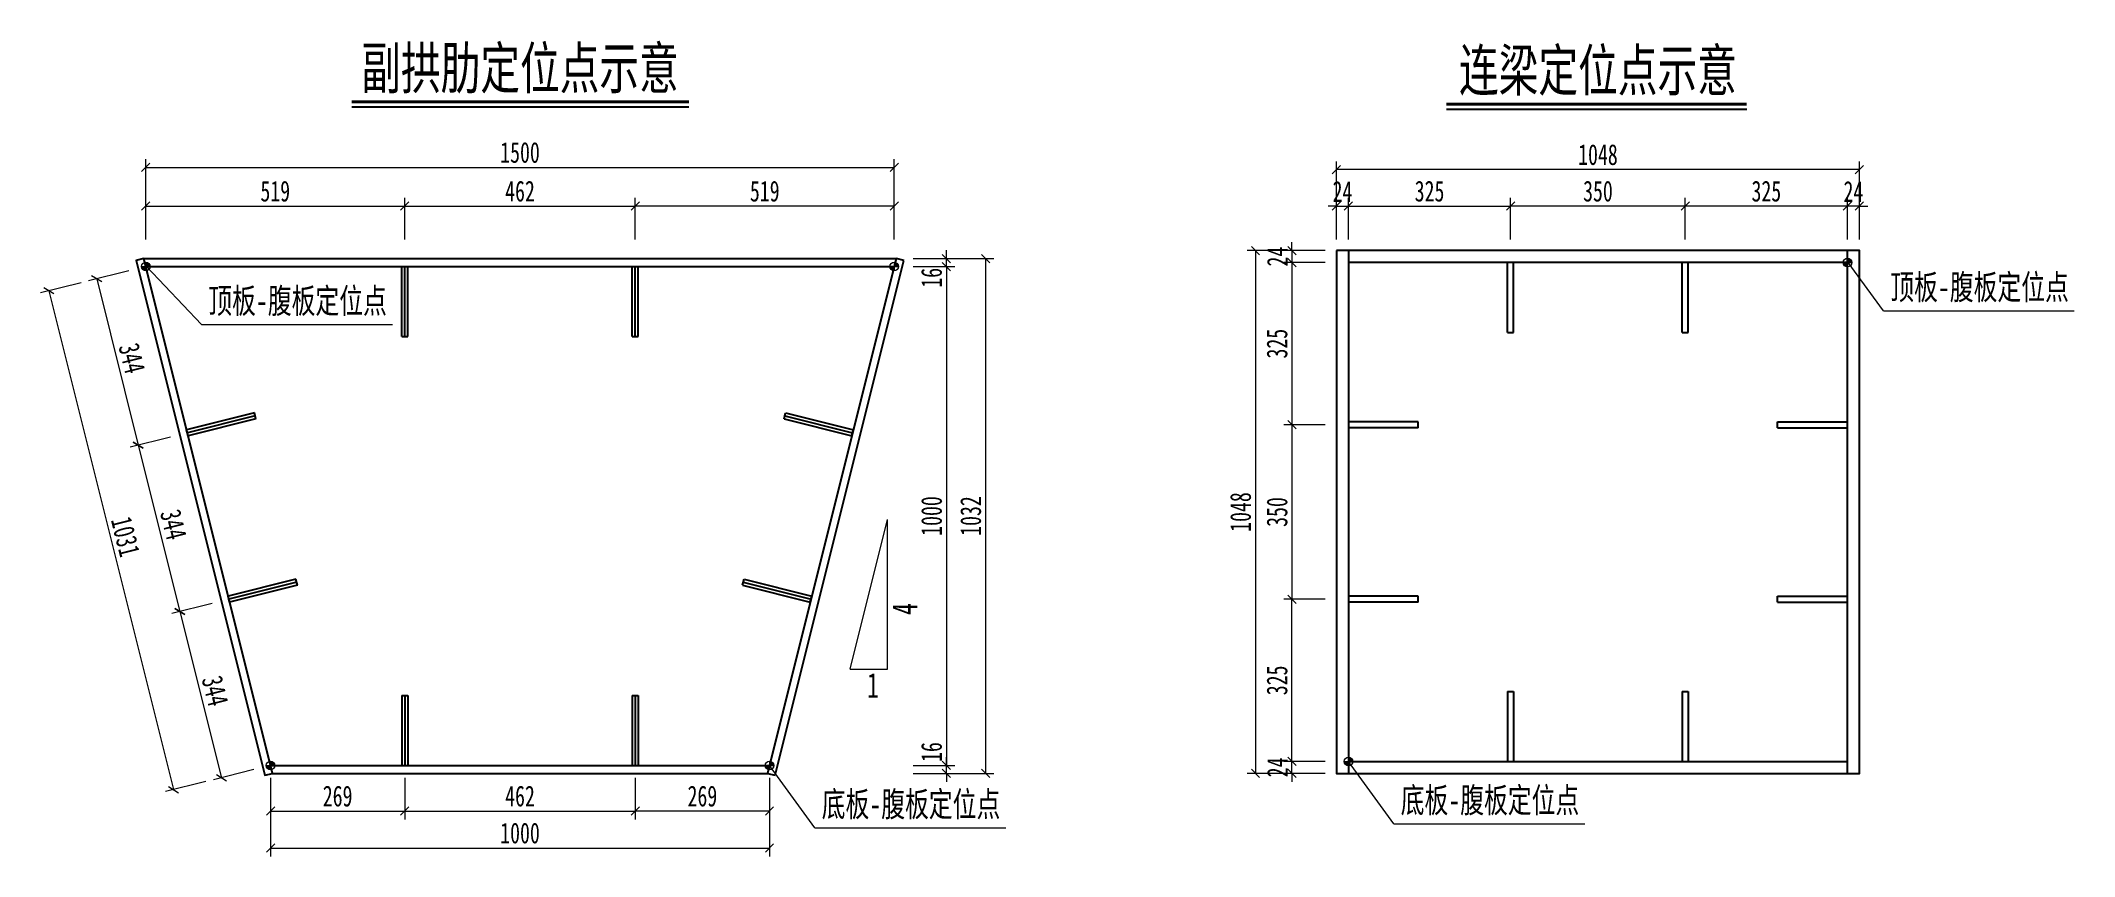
# Model space of a CAD drawing. Header units: millimetres. Extents: x -60009 to 63758, y -2164 to 95433.
# Drawn here: x -26886 to -22811, y 47503 to 49138 of the extents above; entities that cross this region are included whole.
import ezdxf
from ezdxf.enums import TextEntityAlignment as Align

# ---------------------------------------------------------------- set-up
doc = ezdxf.new("R2010")
doc.units = ezdxf.units.MM
doc.layers.get('Defpoints').update_dxf_attribs({"color": 8})
for name, color, linetype, lineweight in [('文字', 7, 'Continuous', 15), ('标注线及字体', 2, 'Continuous', 15), ('细实线', 4, 'Continuous', 15), ('钢板粗线', 1, 'Continuous', 25)]:
    doc.layers.add(name, color=color, linetype=linetype, lineweight=lineweight)
doc.styles.add('111', font='仿宋_GB2312.TTF', dxfattribs={"width": 0.7})
doc.styles.add('BM_Dim', font='仿宋_GB2312.TTF', dxfattribs={"width": 0.85})
doc.dimstyles.new('200', dxfattribs={"dimscale": 0, "dimtxt": 2.5, "dimasz": 1, "dimexe": 1, "dimexo": 1, "dimgap": 0.6, "dimtad": 1, "dimdec": 0, "dimdsep": 46, "dimtxsty": '111', "dimblk": 'OBLIQUE', "dimcen": 0, "dimclrd": 4, "dimclre": 4, "dimclrt": 4, "dimadec": 1, "dimazin": 2, "dimtfac": 1, "dimtdec": 0, "dimtix": 1, "dimtmove": 2, "dimatfit": 3, "dimfxl": 4, "dimfxlon": 1, "dimtolj": 1, "dimlwd": -1, "dimlwe": -1, "dimarcsym": 0})

msp = doc.modelspace()

# ---------------------------------------------------------------- texts
at = {"layer": '文字', "style": 'BM_Dim', "width": 0.7}
for s, p in [('顶板-腹板定位点', (-23000.5, 48604.3)), ('顶板-腹板定位点', (-26371.4, 48576.8)), ('1', (-25218.3, 47805.9)), ('底板-腹板定位点', (-23981.7, 47575.7)), ('底板-腹板定位点', (-25142, 47567.7))]:
    msp.add_text(s, height=50, dxfattribs=at).set_placement(p, align=Align.BOTTOM_CENTER)
msp.add_text('4', height=50, rotation=90, dxfattribs=at).set_placement((-25114.4, 47998.9), align=Align.BOTTOM_CENTER)
at = {"layer": '标注线及字体', "color": 0, "style": '111', "width": 0.7}
for s, p in [('副拱肋定位点示意', (-25925.6, 49085.2)), ('连梁定位点示意', (-23765.3, 49080.8))]:
    msp.add_text(s, height=83.33, dxfattribs=at).set_placement(p, align=Align.MIDDLE)

# ---------------------------------------------------------------- blocks, each defined once
blk = doc.blocks.new('_Oblique')
at = {"color": 0, "linetype": 'ByBlock', "lineweight": -2}
blk.add_line((-0.5, -0.5), (0.5, 0.5), dxfattribs=at)
blk = doc.blocks.new('*D86')
at = {"layer": 'Defpoints', "color": 0}
for p in [(-26156.6, 48806.5), (-26675.6, 48685.3), (-26156.6, 48685.3)]:
    blk.add_point(p, dxfattribs=at)
at = {"layer": '细实线', "color": 4}
for p, q in [((-26675.6, 48739.8), (-26675.6, 48823.2)), ((-26675.6, 48806.5), (-26156.6, 48806.5)), ((-26156.6, 48739.8), (-26156.6, 48823.2))]:
    blk.add_line(p, q, dxfattribs=at)
at = {"layer": '细实线', "color": 4, "xscale": 16.66666666666666, "yscale": 16.66666666666666, "zscale": 16.66666666666666, "rotation": 180}
blk.add_blockref('_Oblique', (-26675.6, 48806.5), dxfattribs=at)
at = {"layer": '细实线', "color": 4, "xscale": 16.66666666666666, "yscale": 16.66666666666666, "zscale": 16.66666666666666}
blk.add_blockref('_Oblique', (-26156.6, 48806.5), dxfattribs=at)
at = {"layer": '细实线', "color": 4, "insert": (-26416.1, 48836.3), "char_height": 41.67, "attachment_point": 5, "style": '111'}
blk.add_mtext('\\A1;519', dxfattribs=at)
blk = doc.blocks.new('*D87')
at = {"layer": 'Defpoints', "color": 0}
for p in [(-25694.6, 48806.5), (-26156.6, 48685.3), (-25694.6, 48685.3)]:
    blk.add_point(p, dxfattribs=at)
at = {"layer": '细实线', "color": 4}
for p, q in [((-26156.6, 48739.8), (-26156.6, 48823.2)), ((-26156.6, 48806.5), (-25694.6, 48806.5)), ((-25694.6, 48739.8), (-25694.6, 48823.2))]:
    blk.add_line(p, q, dxfattribs=at)
at = {"layer": '细实线', "color": 4, "xscale": 16.66666666666666, "yscale": 16.66666666666666, "zscale": 16.66666666666666, "rotation": 180}
blk.add_blockref('_Oblique', (-26156.6, 48806.5), dxfattribs=at)
at = {"layer": '细实线', "color": 4, "xscale": 16.66666666666666, "yscale": 16.66666666666666, "zscale": 16.66666666666666}
blk.add_blockref('_Oblique', (-25694.6, 48806.5), dxfattribs=at)
at = {"layer": '细实线', "color": 4, "insert": (-25925.6, 48836.3), "char_height": 41.67, "attachment_point": 5, "style": '111'}
blk.add_mtext('\\A1;462', dxfattribs=at)
blk = doc.blocks.new('*D88')
at = {"layer": 'Defpoints', "color": 0}
for p in [(-25694.6, 48806.5), (-25694.6, 48685.3), (-25175.6, 48685.3)]:
    blk.add_point(p, dxfattribs=at)
at = {"layer": '细实线', "color": 4}
for p, q in [((-25694.6, 48739.8), (-25694.6, 48823.2)), ((-25175.6, 48806.5), (-25694.6, 48806.5)), ((-25175.6, 48739.8), (-25175.6, 48823.2))]:
    blk.add_line(p, q, dxfattribs=at)
at = {"layer": '细实线', "color": 4, "xscale": 16.66666666666666, "yscale": 16.66666666666666, "zscale": 16.66666666666666, "rotation": 180}
blk.add_blockref('_Oblique', (-25694.6, 48806.5), dxfattribs=at)
at = {"layer": '细实线', "color": 4, "xscale": 16.66666666666666, "yscale": 16.66666666666666, "zscale": 16.66666666666666}
blk.add_blockref('_Oblique', (-25175.6, 48806.5), dxfattribs=at)
at = {"layer": '细实线', "color": 4, "insert": (-25435.1, 48836.3), "char_height": 41.67, "attachment_point": 5, "style": '111'}
blk.add_mtext('\\A1;519', dxfattribs=at)
blk = doc.blocks.new('*D89')
at = {"layer": 'Defpoints', "color": 0, "transparency": 16777216}
for p in [(-25175.6, 48884.1), (-26675.6, 48685.3), (-25175.6, 48685.3)]:
    blk.add_point(p, dxfattribs=at)
at = {"layer": '细实线', "color": 4, "transparency": 16777216}
for p, q in [((-26675.6, 48817.4), (-26675.6, 48900.8)), ((-26675.6, 48884.1), (-25175.6, 48884.1)), ((-25175.6, 48817.4), (-25175.6, 48900.8))]:
    blk.add_line(p, q, dxfattribs=at)
at = {"layer": '细实线', "color": 4, "transparency": 16777216, "xscale": 16.66666666666666, "yscale": 16.66666666666666, "zscale": 16.66666666666666, "rotation": 180}
blk.add_blockref('_Oblique', (-26675.6, 48884.1), dxfattribs=at)
at = {"layer": '细实线', "color": 4, "transparency": 16777216, "xscale": 16.66666666666666, "yscale": 16.66666666666666, "zscale": 16.66666666666666}
blk.add_blockref('_Oblique', (-25175.6, 48884.1), dxfattribs=at)
at = {"layer": '细实线', "color": 4, "transparency": 16777216, "insert": (-25925.6, 48913.9), "char_height": 41.67, "attachment_point": 5, "style": '111'}
blk.add_mtext('\\A1;1500', dxfattribs=at)
blk = doc.blocks.new('*D90')
at = {"layer": 'Defpoints', "color": 0, "transparency": 16777216}
for p in [(-26675.6, 48685.3), (-26592.3, 48352), (-26690.7, 48327.4)]:
    blk.add_point(p, dxfattribs=at)
at = {"layer": '细实线', "color": 4, "transparency": 16777216}
for p, q in [((-26709.3, 48676.9), (-26790.2, 48656.7)), ((-26774, 48660.7), (-26690.7, 48327.4)), ((-26626, 48343.6), (-26706.8, 48323.4))]:
    blk.add_line(p, q, dxfattribs=at)
at = {"layer": '细实线', "color": 4, "transparency": 16777216, "xscale": 16.66666666666666, "yscale": 16.66666666666666, "zscale": 16.66666666666666}
for p, rotation in [((-26774, 48660.7), 104.0362434679324), ((-26690.7, 48327.4), 284.0362434679324)]:
    blk.add_blockref('_Oblique', p, dxfattribs=dict(at, rotation=rotation))
at = {"layer": '细实线', "color": 4, "transparency": 16777216, "insert": (-26703.4, 48501.3), "char_height": 41.67, "attachment_point": 5, "rotation": 284.0362, "style": '111'}
blk.add_mtext('\\A1;344', dxfattribs=at)
blk = doc.blocks.new('*D91')
at = {"layer": 'Defpoints', "color": 0, "transparency": 16777216}
for p in [(-26592.3, 48352), (-26509, 48018.7), (-26607.3, 47994.1)]:
    blk.add_point(p, dxfattribs=at)
at = {"layer": '细实线', "color": 4, "transparency": 16777216}
for p, q in [((-26626, 48343.6), (-26706.8, 48323.4)), ((-26690.7, 48327.4), (-26607.3, 47994.1)), ((-26542.6, 48010.2), (-26623.5, 47990))]:
    blk.add_line(p, q, dxfattribs=at)
at = {"layer": '细实线', "color": 4, "transparency": 16777216, "xscale": 16.66666666666666, "yscale": 16.66666666666666, "zscale": 16.66666666666666}
for p, rotation in [((-26690.7, 48327.4), 104.0362434679335), ((-26607.3, 47994.1), 284.0362434679336)]:
    blk.add_blockref('_Oblique', p, dxfattribs=dict(at, rotation=rotation))
at = {"layer": '细实线', "color": 4, "transparency": 16777216, "insert": (-26620.1, 48168), "char_height": 41.67, "attachment_point": 5, "rotation": 284.0362, "style": '111'}
blk.add_mtext('\\A1;344', dxfattribs=at)
blk = doc.blocks.new('*D92')
at = {"layer": 'Defpoints', "color": 0, "transparency": 16777216}
for p in [(-26509, 48018.7), (-26524, 47660.7), (-26425.6, 47685.3)]:
    blk.add_point(p, dxfattribs=at)
at = {"layer": '细实线', "color": 4, "transparency": 16777216}
for p, q in [((-26542.6, 48010.2), (-26623.5, 47990)), ((-26607.3, 47994.1), (-26524, 47660.7)), ((-26459.3, 47676.9), (-26540.2, 47656.7))]:
    blk.add_line(p, q, dxfattribs=at)
at = {"layer": '细实线', "color": 4, "transparency": 16777216, "xscale": 16.66666666666666, "yscale": 16.66666666666666, "zscale": 16.66666666666666}
for p, rotation in [((-26607.3, 47994.1), 104.0362434679088), ((-26524, 47660.7), 284.0362434679088)]:
    blk.add_blockref('_Oblique', p, dxfattribs=dict(at, rotation=rotation))
at = {"layer": '细实线', "color": 4, "transparency": 16777216, "insert": (-26536.7, 47834.6), "char_height": 41.67, "attachment_point": 5, "rotation": 284.0362, "style": '111'}
blk.add_mtext('\\A1;344', dxfattribs=at)
blk = doc.blocks.new('*D93')
at = {"layer": 'Defpoints', "color": 0, "transparency": 16777216}
for p in [(-26675.6, 48685.3), (-26425.6, 47685.3), (-26620.1, 47636.7)]:
    blk.add_point(p, dxfattribs=at)
at = {"layer": '细实线', "color": 4, "transparency": 16777216}
for p, q in [((-26805.4, 48652.9), (-26886.3, 48632.7)), ((-26870.1, 48636.7), (-26620.1, 47636.7)), ((-26555.4, 47652.9), (-26636.3, 47632.7))]:
    blk.add_line(p, q, dxfattribs=at)
at = {"layer": '细实线', "color": 4, "transparency": 16777216, "xscale": 16.66666666666666, "yscale": 16.66666666666666, "zscale": 16.66666666666666}
for p, rotation in [((-26870.1, 48636.7), 104.0362434679265), ((-26620.1, 47636.7), 284.0362434679265)]:
    blk.add_blockref('_Oblique', p, dxfattribs=dict(at, rotation=rotation))
at = {"layer": '细实线', "color": 4, "transparency": 16777216, "insert": (-26716.2, 48144), "char_height": 41.67, "attachment_point": 5, "rotation": 284.0362, "style": '111'}
blk.add_mtext('\\A1;1031', dxfattribs=at)
blk = doc.blocks.new('*D94')
at = {"layer": 'Defpoints', "color": 0}
for p in [(-26425.6, 47685.3), (-26156.6, 47685.3), (-26156.6, 47593.8)]:
    blk.add_point(p, dxfattribs=at)
at = {"layer": '细实线', "color": 4}
for p, q in [((-26425.6, 47660.4), (-26425.6, 47577.1)), ((-26156.6, 47660.4), (-26156.6, 47577.1)), ((-26425.6, 47593.8), (-26156.6, 47593.8))]:
    blk.add_line(p, q, dxfattribs=at)
at = {"layer": '细实线', "color": 4, "xscale": 16.66666666666666, "yscale": 16.66666666666666, "zscale": 16.66666666666666, "rotation": 180}
blk.add_blockref('_Oblique', (-26425.6, 47593.8), dxfattribs=at)
at = {"layer": '细实线', "color": 4, "xscale": 16.66666666666666, "yscale": 16.66666666666666, "zscale": 16.66666666666666}
blk.add_blockref('_Oblique', (-26156.6, 47593.8), dxfattribs=at)
at = {"layer": '细实线', "color": 4, "insert": (-26291.1, 47623.6), "char_height": 41.67, "attachment_point": 5, "style": '111'}
blk.add_mtext('\\A1;269', dxfattribs=at)
blk = doc.blocks.new('*D95')
at = {"layer": 'Defpoints', "color": 0}
for p in [(-26156.6, 47685.3), (-25694.6, 47685.3), (-25694.6, 47593.8)]:
    blk.add_point(p, dxfattribs=at)
at = {"layer": '细实线', "color": 4}
for p, q in [((-26156.6, 47660.4), (-26156.6, 47577.1)), ((-25694.6, 47660.4), (-25694.6, 47577.1)), ((-26156.6, 47593.8), (-25694.6, 47593.8))]:
    blk.add_line(p, q, dxfattribs=at)
at = {"layer": '细实线', "color": 4, "xscale": 16.66666666666666, "yscale": 16.66666666666666, "zscale": 16.66666666666666, "rotation": 180}
blk.add_blockref('_Oblique', (-26156.6, 47593.8), dxfattribs=at)
at = {"layer": '细实线', "color": 4, "xscale": 16.66666666666666, "yscale": 16.66666666666666, "zscale": 16.66666666666666}
blk.add_blockref('_Oblique', (-25694.6, 47593.8), dxfattribs=at)
at = {"layer": '细实线', "color": 4, "insert": (-25925.6, 47623.6), "char_height": 41.67, "attachment_point": 5, "style": '111'}
blk.add_mtext('\\A1;462', dxfattribs=at)
blk = doc.blocks.new('*D96')
at = {"layer": 'Defpoints', "color": 0}
for p in [(-25694.6, 47685.3), (-25425.6, 47685.3), (-25694.6, 47593.8)]:
    blk.add_point(p, dxfattribs=at)
at = {"layer": '细实线', "color": 4}
for p, q in [((-25694.6, 47660.4), (-25694.6, 47577.1)), ((-25425.6, 47660.4), (-25425.6, 47577.1)), ((-25425.6, 47593.8), (-25694.6, 47593.8))]:
    blk.add_line(p, q, dxfattribs=at)
at = {"layer": '细实线', "color": 4, "xscale": 16.66666666666666, "yscale": 16.66666666666666, "zscale": 16.66666666666666, "rotation": 180}
blk.add_blockref('_Oblique', (-25694.6, 47593.8), dxfattribs=at)
at = {"layer": '细实线', "color": 4, "xscale": 16.66666666666666, "yscale": 16.66666666666666, "zscale": 16.66666666666666}
blk.add_blockref('_Oblique', (-25425.6, 47593.8), dxfattribs=at)
at = {"layer": '细实线', "color": 4, "insert": (-25560.1, 47623.6), "char_height": 41.67, "attachment_point": 5, "style": '111'}
blk.add_mtext('\\A1;269', dxfattribs=at)
blk = doc.blocks.new('*D97')
at = {"layer": 'Defpoints', "color": 0, "transparency": 16777216}
for p in [(-26425.6, 47685.3), (-25425.6, 47685.3), (-25425.6, 47519.7)]:
    blk.add_point(p, dxfattribs=at)
at = {"layer": '细实线', "color": 4, "transparency": 16777216}
for p, q in [((-26425.6, 47586.4), (-26425.6, 47503)), ((-25425.6, 47586.4), (-25425.6, 47503)), ((-26425.6, 47519.7), (-25425.6, 47519.7))]:
    blk.add_line(p, q, dxfattribs=at)
at = {"layer": '细实线', "color": 4, "transparency": 16777216, "xscale": 16.66666666666666, "yscale": 16.66666666666666, "zscale": 16.66666666666666, "rotation": 180}
blk.add_blockref('_Oblique', (-26425.6, 47519.7), dxfattribs=at)
at = {"layer": '细实线', "color": 4, "transparency": 16777216, "xscale": 16.66666666666666, "yscale": 16.66666666666666, "zscale": 16.66666666666666}
blk.add_blockref('_Oblique', (-25425.6, 47519.7), dxfattribs=at)
at = {"layer": '细实线', "color": 4, "transparency": 16777216, "insert": (-25925.6, 47549.5), "char_height": 41.67, "attachment_point": 5, "style": '111'}
blk.add_mtext('\\A1;1000', dxfattribs=at)
blk = doc.blocks.new('*D98')
at = {"layer": 'Defpoints', "color": 0, "transparency": 16777216}
for p in [(-25219.5, 48685.3), (-25463.3, 47685.3), (-25070.9, 47685.3)]:
    blk.add_point(p, dxfattribs=at)
at = {"layer": '细实线', "color": 4, "transparency": 16777216}
for p, q in [((-25137.5, 48685.3), (-25054.2, 48685.3)), ((-25070.9, 48685.3), (-25070.9, 47685.3)), ((-25137.5, 47685.3), (-25054.2, 47685.3))]:
    blk.add_line(p, q, dxfattribs=at)
at = {"layer": '细实线', "color": 4, "transparency": 16777216, "xscale": 16.66666666666666, "yscale": 16.66666666666666, "zscale": 16.66666666666666}
for p, rotation in [((-25070.9, 48685.3), 90), ((-25070.9, 47685.3), 270)]:
    blk.add_blockref('_Oblique', p, dxfattribs=dict(at, rotation=rotation))
at = {"layer": '细实线', "color": 4, "transparency": 16777216, "insert": (-25100.7, 48185.3), "char_height": 41.67, "attachment_point": 5, "rotation": 90, "style": '111'}
blk.add_mtext('\\A1;1000', dxfattribs=at)
blk = doc.blocks.new('*D99')
at = {"layer": 'Defpoints', "color": 0, "transparency": 16777216}
for p in [(-25219.5, 48685.3), (-25219, 48701.3), (-25070.9, 48701.3)]:
    blk.add_point(p, dxfattribs=at)
at = {"layer": '细实线', "color": 4, "transparency": 16777216}
for p, q in [((-25070.9, 48701.3), (-25070.9, 48718)), ((-25137.5, 48701.3), (-25054.2, 48701.3)), ((-25137.5, 48685.3), (-25054.2, 48685.3)), ((-25070.9, 48685.3), (-25070.9, 48701.3)), ((-25070.9, 48685.3), (-25070.9, 48668.7))]:
    blk.add_line(p, q, dxfattribs=at)
at = {"layer": '细实线', "color": 4, "transparency": 16777216, "xscale": 16.66666666666666, "yscale": 16.66666666666666, "zscale": 16.66666666666666}
for p, rotation in [((-25070.9, 48701.3), 270), ((-25070.9, 48685.3), 90)]:
    blk.add_blockref('_Oblique', p, dxfattribs=dict(at, rotation=rotation))
at = {"layer": '细实线', "color": 4, "transparency": 16777216, "insert": (-25100.7, 48662.8), "char_height": 41.67, "attachment_point": 5, "rotation": 90, "style": '111'}
blk.add_mtext('\\A1;16', dxfattribs=at)
blk = doc.blocks.new('*D100')
at = {"layer": 'Defpoints', "color": 0, "transparency": 16777216}
for p in [(-25463.9, 47669.3), (-25463.3, 47685.3), (-25070.9, 47685.3)]:
    blk.add_point(p, dxfattribs=at)
at = {"layer": '细实线', "color": 4, "transparency": 16777216}
for p, q in [((-25070.9, 47685.3), (-25070.9, 47702)), ((-25137.5, 47685.3), (-25054.2, 47685.3)), ((-25137.5, 47669.3), (-25054.2, 47669.3)), ((-25070.9, 47669.3), (-25070.9, 47685.3)), ((-25070.9, 47669.3), (-25070.9, 47652.7))]:
    blk.add_line(p, q, dxfattribs=at)
at = {"layer": '细实线', "color": 4, "transparency": 16777216, "xscale": 16.66666666666666, "yscale": 16.66666666666666, "zscale": 16.66666666666666}
for p, rotation in [((-25070.9, 47685.3), 270), ((-25070.9, 47669.3), 90)]:
    blk.add_blockref('_Oblique', p, dxfattribs=dict(at, rotation=rotation))
at = {"layer": '细实线', "color": 4, "transparency": 16777216, "insert": (-25100.7, 47712.1), "char_height": 41.67, "attachment_point": 5, "rotation": 90, "style": '111'}
blk.add_mtext('\\A1;16', dxfattribs=at)
blk = doc.blocks.new('*D101')
at = {"layer": 'Defpoints', "color": 0, "transparency": 16777216}
for p in [(-25185.6, 48701.3), (-25463.9, 47669.3), (-24992.4, 47669.3)]:
    blk.add_point(p, dxfattribs=at)
at = {"layer": '细实线', "color": 4, "transparency": 16777216}
for p, q in [((-25059.1, 48701.3), (-24975.7, 48701.3)), ((-24992.4, 48701.3), (-24992.4, 47669.3)), ((-25059.1, 47669.3), (-24975.7, 47669.3))]:
    blk.add_line(p, q, dxfattribs=at)
at = {"layer": '细实线', "color": 4, "transparency": 16777216, "xscale": 16.66666666666666, "yscale": 16.66666666666666, "zscale": 16.66666666666666}
for p, rotation in [((-24992.4, 48701.3), 90), ((-24992.4, 47669.3), 270)]:
    blk.add_blockref('_Oblique', p, dxfattribs=dict(at, rotation=rotation))
at = {"layer": '细实线', "color": 4, "transparency": 16777216, "insert": (-25022.2, 48185.3), "char_height": 41.67, "attachment_point": 5, "rotation": 90, "style": '111'}
blk.add_mtext('\\A1;1032', dxfattribs=at)
blk = doc.blocks.new('定位点')
at = {"layer": '细实线'}
h = blk.add_hatch(color=256, dxfattribs=at)
h.dxf.hatch_style = 1
h.paths.add_polyline_path([(0, -8.7, -0.414214), (-8.7, 0), (0, 0)])
h = blk.add_hatch(color=256, dxfattribs=at)
h.dxf.hatch_style = 1
h.paths.add_polyline_path([(0, 8.7, -0.414214), (8.7, 0), (0, 0)])
for p, q in [((-8.7, 0), (8.7, 0)), ((0, 8.7), (0, -8.7))]:
    blk.add_line(p, q, dxfattribs=at)
blk.add_circle((0, 0), 8.7, dxfattribs=at)
blk = doc.blocks.new('*D949')
at = {"layer": 'Defpoints', "color": 0, "transparency": 16777216}
for p in [(-24265.3, 48806.5), (-24289.3, 48656.7), (-24265.3, 48656.7)]:
    blk.add_point(p, dxfattribs=at)
at = {"layer": '细实线', "color": 4, "transparency": 16777216}
for p, q in [((-24289.3, 48806.5), (-24306, 48806.5)), ((-24289.3, 48739.8), (-24289.3, 48823.2)), ((-24289.3, 48806.5), (-24265.3, 48806.5)), ((-24265.3, 48739.8), (-24265.3, 48823.2)), ((-24265.3, 48806.5), (-24248.6, 48806.5))]:
    blk.add_line(p, q, dxfattribs=at)
at = {"layer": '细实线', "color": 4, "transparency": 16777216, "xscale": 16.66666666666666, "yscale": 16.66666666666666, "zscale": 16.66666666666666}
blk.add_blockref('_Oblique', (-24289.3, 48806.5), dxfattribs=at)
at = {"layer": '细实线', "color": 4, "transparency": 16777216, "xscale": 16.66666666666666, "yscale": 16.66666666666666, "zscale": 16.66666666666666, "rotation": 180}
blk.add_blockref('_Oblique', (-24265.3, 48806.5), dxfattribs=at)
at = {"layer": '细实线', "color": 4, "transparency": 16777216, "insert": (-24277.3, 48835.9), "char_height": 41.67, "attachment_point": 5, "style": '111'}
blk.add_mtext('\\A1;24', dxfattribs=at)
blk = doc.blocks.new('*D950')
at = {"layer": 'Defpoints', "color": 0}
for p in [(-23940.3, 48806.5), (-24265.3, 48656.7), (-23940.3, 48553.3)]:
    blk.add_point(p, dxfattribs=at)
at = {"layer": '细实线', "color": 4}
for p, q in [((-24265.3, 48739.8), (-24265.3, 48823.2)), ((-24265.3, 48806.5), (-23940.3, 48806.5)), ((-23940.3, 48739.8), (-23940.3, 48823.2))]:
    blk.add_line(p, q, dxfattribs=at)
at = {"layer": '细实线', "color": 4, "xscale": 16.66666666666666, "yscale": 16.66666666666666, "zscale": 16.66666666666666, "rotation": 180}
blk.add_blockref('_Oblique', (-24265.3, 48806.5), dxfattribs=at)
at = {"layer": '细实线', "color": 4, "xscale": 16.66666666666666, "yscale": 16.66666666666666, "zscale": 16.66666666666666}
blk.add_blockref('_Oblique', (-23940.3, 48806.5), dxfattribs=at)
at = {"layer": '细实线', "color": 4, "insert": (-24102.8, 48836.3), "char_height": 41.67, "attachment_point": 5, "style": '111'}
blk.add_mtext('\\A1;325', dxfattribs=at)
blk = doc.blocks.new('*D951')
at = {"layer": 'Defpoints', "color": 0}
for p in [(-23940.3, 48806.5), (-23940.3, 48553.3), (-23590.3, 48553.3)]:
    blk.add_point(p, dxfattribs=at)
at = {"layer": '细实线', "color": 4}
for p, q in [((-23940.3, 48739.8), (-23940.3, 48823.2)), ((-23590.3, 48806.5), (-23940.3, 48806.5)), ((-23590.3, 48739.8), (-23590.3, 48823.2))]:
    blk.add_line(p, q, dxfattribs=at)
at = {"layer": '细实线', "color": 4, "xscale": 16.66666666666666, "yscale": 16.66666666666666, "zscale": 16.66666666666666, "rotation": 180}
blk.add_blockref('_Oblique', (-23940.3, 48806.5), dxfattribs=at)
at = {"layer": '细实线', "color": 4, "xscale": 16.66666666666666, "yscale": 16.66666666666666, "zscale": 16.66666666666666}
blk.add_blockref('_Oblique', (-23590.3, 48806.5), dxfattribs=at)
at = {"layer": '细实线', "color": 4, "insert": (-23765.3, 48836.3), "char_height": 41.67, "attachment_point": 5, "style": '111'}
blk.add_mtext('\\A1;350', dxfattribs=at)
blk = doc.blocks.new('*D952')
at = {"layer": 'Defpoints', "color": 0, "transparency": 16777216}
for p in [(-23265.3, 48806.5), (-23265.3, 48656.7), (-23241.3, 48656.7)]:
    blk.add_point(p, dxfattribs=at)
at = {"layer": '细实线', "color": 4, "transparency": 16777216}
for p, q in [((-23265.3, 48806.5), (-23282, 48806.5)), ((-23265.3, 48739.8), (-23265.3, 48823.2)), ((-23241.3, 48806.5), (-23265.3, 48806.5)), ((-23241.3, 48739.8), (-23241.3, 48823.2)), ((-23241.3, 48806.5), (-23224.6, 48806.5))]:
    blk.add_line(p, q, dxfattribs=at)
at = {"layer": '细实线', "color": 4, "transparency": 16777216, "xscale": 16.66666666666666, "yscale": 16.66666666666666, "zscale": 16.66666666666666}
blk.add_blockref('_Oblique', (-23265.3, 48806.5), dxfattribs=at)
at = {"layer": '细实线', "color": 4, "transparency": 16777216, "xscale": 16.66666666666666, "yscale": 16.66666666666666, "zscale": 16.66666666666666, "rotation": 180}
blk.add_blockref('_Oblique', (-23241.3, 48806.5), dxfattribs=at)
at = {"layer": '细实线', "color": 4, "transparency": 16777216, "insert": (-23253.3, 48835.9), "char_height": 41.67, "attachment_point": 5, "style": '111'}
blk.add_mtext('\\A1;24', dxfattribs=at)
blk = doc.blocks.new('*D953')
at = {"layer": 'Defpoints', "color": 0}
for p in [(-23590.3, 48806.5), (-23265.3, 48656.7), (-23590.3, 48553.3)]:
    blk.add_point(p, dxfattribs=at)
at = {"layer": '细实线', "color": 4}
for p, q in [((-23590.3, 48739.8), (-23590.3, 48823.2)), ((-23265.3, 48806.5), (-23590.3, 48806.5)), ((-23265.3, 48739.8), (-23265.3, 48823.2))]:
    blk.add_line(p, q, dxfattribs=at)
at = {"layer": '细实线', "color": 4, "xscale": 16.66666666666666, "yscale": 16.66666666666666, "zscale": 16.66666666666666, "rotation": 180}
blk.add_blockref('_Oblique', (-23590.3, 48806.5), dxfattribs=at)
at = {"layer": '细实线', "color": 4, "xscale": 16.66666666666666, "yscale": 16.66666666666666, "zscale": 16.66666666666666}
blk.add_blockref('_Oblique', (-23265.3, 48806.5), dxfattribs=at)
at = {"layer": '细实线', "color": 4, "insert": (-23427.8, 48836.3), "char_height": 41.67, "attachment_point": 5, "style": '111'}
blk.add_mtext('\\A1;325', dxfattribs=at)
blk = doc.blocks.new('*D954')
at = {"layer": 'Defpoints', "color": 0, "transparency": 16777216}
for p in [(-24289.3, 48879.7), (-24289.3, 48671.7), (-23241.3, 48656.7)]:
    blk.add_point(p, dxfattribs=at)
at = {"layer": '细实线', "color": 4, "transparency": 16777216}
for p, q in [((-24289.3, 48813), (-24289.3, 48896.3)), ((-23241.3, 48879.7), (-24289.3, 48879.7)), ((-23241.3, 48813), (-23241.3, 48896.3))]:
    blk.add_line(p, q, dxfattribs=at)
at = {"layer": '细实线', "color": 4, "transparency": 16777216, "xscale": 16.66666666666666, "yscale": 16.66666666666666, "zscale": 16.66666666666666, "rotation": 180}
blk.add_blockref('_Oblique', (-24289.3, 48879.7), dxfattribs=at)
at = {"layer": '细实线', "color": 4, "transparency": 16777216, "xscale": 16.66666666666666, "yscale": 16.66666666666666, "zscale": 16.66666666666666}
blk.add_blockref('_Oblique', (-23241.3, 48879.7), dxfattribs=at)
at = {"layer": '细实线', "color": 4, "transparency": 16777216, "insert": (-23765.3, 48909.5), "char_height": 41.67, "attachment_point": 5, "style": '111'}
blk.add_mtext('\\A1;1048', dxfattribs=at)
blk = doc.blocks.new('*D955')
at = {"layer": 'Defpoints', "color": 0, "transparency": 16777216}
for p in [(-24378.5, 47693.3), (-24228.6, 47693.3), (-24228.6, 47669.3)]:
    blk.add_point(p, dxfattribs=at)
at = {"layer": '细实线', "color": 4, "transparency": 16777216}
for p, q in [((-24311.8, 47693.3), (-24395.1, 47693.3)), ((-24378.5, 47693.3), (-24378.5, 47710)), ((-24378.5, 47669.3), (-24378.5, 47693.3)), ((-24311.8, 47669.3), (-24395.1, 47669.3)), ((-24378.5, 47669.3), (-24378.5, 47652.7))]:
    blk.add_line(p, q, dxfattribs=at)
at = {"layer": '细实线', "color": 4, "transparency": 16777216, "xscale": 16.66666666666666, "yscale": 16.66666666666666, "zscale": 16.66666666666666}
for p, rotation in [((-24378.5, 47693.3), 270), ((-24378.5, 47669.3), 90)]:
    blk.add_blockref('_Oblique', p, dxfattribs=dict(at, rotation=rotation))
at = {"layer": '细实线', "color": 4, "transparency": 16777216, "insert": (-24407.8, 47681.3), "char_height": 41.67, "attachment_point": 5, "rotation": 90, "style": '111'}
blk.add_mtext('\\A1;24', dxfattribs=at)
blk = doc.blocks.new('*D956')
at = {"layer": 'Defpoints', "color": 0}
for p in [(-24378.5, 48018.3), (-24125.3, 48018.3), (-24228.6, 47693.3)]:
    blk.add_point(p, dxfattribs=at)
at = {"layer": '细实线', "color": 4}
for p, q in [((-24311.8, 48018.3), (-24395.1, 48018.3)), ((-24378.5, 47693.3), (-24378.5, 48018.3)), ((-24311.8, 47693.3), (-24395.1, 47693.3))]:
    blk.add_line(p, q, dxfattribs=at)
at = {"layer": '细实线', "color": 4, "xscale": 16.66666666666666, "yscale": 16.66666666666666, "zscale": 16.66666666666666}
for p, rotation in [((-24378.5, 48018.3), 90), ((-24378.5, 47693.3), 270)]:
    blk.add_blockref('_Oblique', p, dxfattribs=dict(at, rotation=rotation))
at = {"layer": '细实线', "color": 4, "insert": (-24408.3, 47855.8), "char_height": 41.67, "attachment_point": 5, "rotation": 90, "style": '111'}
blk.add_mtext('\\A1;325', dxfattribs=at)
blk = doc.blocks.new('*D957')
at = {"layer": 'Defpoints', "color": 0}
for p in [(-24125.3, 48368.3), (-24378.5, 48018.3), (-24125.3, 48018.3)]:
    blk.add_point(p, dxfattribs=at)
at = {"layer": '细实线', "color": 4}
for p, q in [((-24311.8, 48368.3), (-24395.1, 48368.3)), ((-24378.5, 48368.3), (-24378.5, 48018.3)), ((-24311.8, 48018.3), (-24395.1, 48018.3))]:
    blk.add_line(p, q, dxfattribs=at)
at = {"layer": '细实线', "color": 4, "xscale": 16.66666666666666, "yscale": 16.66666666666666, "zscale": 16.66666666666666}
for p, rotation in [((-24378.5, 48368.3), 90), ((-24378.5, 48018.3), 270)]:
    blk.add_blockref('_Oblique', p, dxfattribs=dict(at, rotation=rotation))
at = {"layer": '细实线', "color": 4, "insert": (-24408.3, 48193.3), "char_height": 41.67, "attachment_point": 5, "rotation": 90, "style": '111'}
blk.add_mtext('\\A1;350', dxfattribs=at)
blk = doc.blocks.new('*D958')
at = {"layer": 'Defpoints', "color": 0, "transparency": 16777216}
for p in [(-24228.6, 48717.3), (-24378.5, 48693.3), (-24228.6, 48693.3)]:
    blk.add_point(p, dxfattribs=at)
at = {"layer": '细实线', "color": 4, "transparency": 16777216}
for p, q in [((-24311.8, 48717.3), (-24395.1, 48717.3)), ((-24378.5, 48717.3), (-24378.5, 48734)), ((-24378.5, 48717.3), (-24378.5, 48693.3)), ((-24311.8, 48693.3), (-24395.1, 48693.3)), ((-24378.5, 48693.3), (-24378.5, 48676.7))]:
    blk.add_line(p, q, dxfattribs=at)
at = {"layer": '细实线', "color": 4, "transparency": 16777216, "xscale": 16.66666666666666, "yscale": 16.66666666666666, "zscale": 16.66666666666666}
for p, rotation in [((-24378.5, 48717.3), 270), ((-24378.5, 48693.3), 90)]:
    blk.add_blockref('_Oblique', p, dxfattribs=dict(at, rotation=rotation))
at = {"layer": '细实线', "color": 4, "transparency": 16777216, "insert": (-24407.8, 48705.3), "char_height": 41.67, "attachment_point": 5, "rotation": 90, "style": '111'}
blk.add_mtext('\\A1;24', dxfattribs=at)
blk = doc.blocks.new('*D959')
at = {"layer": 'Defpoints', "color": 0}
for p in [(-24228.6, 48693.3), (-24378.5, 48368.3), (-24125.3, 48368.3)]:
    blk.add_point(p, dxfattribs=at)
at = {"layer": '细实线', "color": 4}
for p, q in [((-24311.8, 48693.3), (-24395.1, 48693.3)), ((-24378.5, 48693.3), (-24378.5, 48368.3)), ((-24311.8, 48368.3), (-24395.1, 48368.3))]:
    blk.add_line(p, q, dxfattribs=at)
at = {"layer": '细实线', "color": 4, "xscale": 16.66666666666666, "yscale": 16.66666666666666, "zscale": 16.66666666666666}
for p, rotation in [((-24378.5, 48693.3), 90), ((-24378.5, 48368.3), 270)]:
    blk.add_blockref('_Oblique', p, dxfattribs=dict(at, rotation=rotation))
at = {"layer": '细实线', "color": 4, "insert": (-24408.3, 48530.8), "char_height": 41.67, "attachment_point": 5, "rotation": 90, "style": '111'}
blk.add_mtext('\\A1;325', dxfattribs=at)
blk = doc.blocks.new('*D960')
at = {"layer": 'Defpoints', "color": 0, "transparency": 16777216}
for p in [(-24228.6, 48717.3), (-24451.6, 47669.3), (-24243.7, 47669.3)]:
    blk.add_point(p, dxfattribs=at)
at = {"layer": '细实线', "color": 4, "transparency": 16777216}
for p, q in [((-24385, 48717.3), (-24468.3, 48717.3)), ((-24451.6, 48717.3), (-24451.6, 47669.3)), ((-24385, 47669.3), (-24468.3, 47669.3))]:
    blk.add_line(p, q, dxfattribs=at)
at = {"layer": '细实线', "color": 4, "transparency": 16777216, "xscale": 16.66666666666666, "yscale": 16.66666666666666, "zscale": 16.66666666666666}
for p, rotation in [((-24451.6, 48717.3), 90), ((-24451.6, 47669.3), 270)]:
    blk.add_blockref('_Oblique', p, dxfattribs=dict(at, rotation=rotation))
at = {"layer": '细实线', "color": 4, "transparency": 16777216, "insert": (-24481.4, 48193.3), "char_height": 41.67, "attachment_point": 5, "rotation": 90, "style": '111'}
blk.add_mtext('\\A1;1048', dxfattribs=at)

# ---------------------------------------------------------------- dimensions: what is measured, and where the dimension line sits
at = {"layer": '细实线'}
for base, p1, p2, override, picture, middle in [((-25175.6, 48884.1), (-26675.6, 48685.3), (-25175.6, 48685.3), {"dimscale": 16.666667}, '*D89', (-25925.6, 48913.9)), ((-26156.6, 48806.5), (-26675.6, 48685.3), (-26156.6, 48685.3), {"dimscale": 16.666667}, '*D86', (-26416.1, 48836.3)), ((-25694.6, 48806.5), (-26156.6, 48685.3), (-25694.6, 48685.3), {"dimscale": 16.666667}, '*D87', (-25925.6, 48836.3)), ((-24265.3, 48806.5), (-24289.3, 48656.7), (-24265.3, 48656.7), {"dimscale": 16.666667, "dimblk": 'Oblique'}, '*D949', (-24277.3, 48835.9)), ((-23940.3, 48806.5), (-24265.3, 48656.7), (-23940.3, 48553.3), {"dimscale": 16.666667, "dimblk": 'Oblique'}, '*D950', (-24102.8, 48836.3)), ((-26156.6, 47593.8), (-26425.6, 47685.3), (-26156.6, 47685.3), {"dimscale": 16.666667, "dimblk": 'Oblique'}, '*D94', (-26291.1, 47623.6)), ((-25425.6, 47519.7), (-26425.6, 47685.3), (-25425.6, 47685.3), {"dimscale": 16.666667, "dimblk": 'Oblique'}, '*D97', (-25925.6, 47549.5)), ((-25694.6, 47593.8), (-26156.6, 47685.3), (-25694.6, 47685.3), {"dimscale": 16.666667, "dimblk": 'Oblique'}, '*D95', (-25925.6, 47623.6))]:
    dim = msp.add_linear_dim(base=base, p1=p1, p2=p2, dimstyle='200', override=override, dxfattribs=at)
    dim.commit()
    dim.dimension.update_dxf_attribs({"geometry": picture, "text_midpoint": middle})
for base, p1, p2, angle, override, picture, middle in [((-24289.3, 48879.7), (-23241.3, 48656.7), (-24289.3, 48671.7), 180, {"dimscale": 16.666667, "dimblk": 'Oblique'}, '*D954', (-23765.3, 48909.5)), ((-25694.6, 48806.5), (-25175.6, 48685.3), (-25694.6, 48685.3), 180, {"dimscale": 16.666667}, '*D88', (-25435.1, 48836.3)), ((-23940.3, 48806.5), (-23590.3, 48553.3), (-23940.3, 48553.3), 180, {"dimscale": 16.666667, "dimblk": 'Oblique'}, '*D951', (-23765.3, 48836.3)), ((-23590.3, 48806.5), (-23265.3, 48656.7), (-23590.3, 48553.3), 180, {"dimscale": 16.666667, "dimblk": 'Oblique'}, '*D953', (-23427.8, 48836.3)), ((-23265.3, 48806.5), (-23241.3, 48656.7), (-23265.3, 48656.7), 180, {"dimscale": 16.666667, "dimblk": 'Oblique'}, '*D952', (-23253.3, 48835.9)), ((-24992.4, 47669.3), (-25185.6, 48701.3), (-25463.9, 47669.3), 90, {"dimscale": 16.666667, "dimblk": 'Oblique'}, '*D101', (-25022.2, 48185.3)), ((-24451.6, 47669.3), (-24228.6, 48717.3), (-24243.7, 47669.3), 270, {"dimscale": 16.666667, "dimblk": 'Oblique'}, '*D960', (-24481.4, 48193.3)), ((-24378.5, 48693.3), (-24228.6, 48717.3), (-24228.6, 48693.3), 270, {"dimscale": 16.666667, "dimblk": 'Oblique'}, '*D958', (-24407.8, 48705.3)), ((-25070.9, 47685.3), (-25219.5, 48685.3), (-25463.3, 47685.3), 90, {"dimscale": 16.666667, "dimblk": 'Oblique'}, '*D98', (-25100.7, 48185.3)), ((-24378.5, 48368.3), (-24228.6, 48693.3), (-24125.3, 48368.3), 270, {"dimscale": 16.666667, "dimblk": 'Oblique'}, '*D959', (-24408.3, 48530.8)), ((-24378.5, 48018.3), (-24125.3, 48368.3), (-24125.3, 48018.3), 270, {"dimscale": 16.666667, "dimblk": 'Oblique'}, '*D957', (-24408.3, 48193.3)), ((-24378.5, 48018.3), (-24228.6, 47693.3), (-24125.3, 48018.3), 90, {"dimscale": 16.666667, "dimblk": 'Oblique'}, '*D956', (-24408.3, 47855.8)), ((-24378.5, 47693.3), (-24228.6, 47669.3), (-24228.6, 47693.3), 90, {"dimscale": 16.666667, "dimblk": 'Oblique'}, '*D955', (-24407.8, 47681.3)), ((-25694.6, 47593.8), (-25425.6, 47685.3), (-25694.6, 47685.3), 180, {"dimscale": 16.666667, "dimblk": 'Oblique'}, '*D96', (-25560.1, 47623.6))]:
    dim = msp.add_linear_dim(base=base, p1=p1, p2=p2, angle=angle, dimstyle='200', override=override, dxfattribs=at)
    dim.commit()
    dim.dimension.update_dxf_attribs({"geometry": picture, "text_midpoint": middle})
for base, p1, p2, picture, middle in [((-25070.9, 48701.3), (-25219.5, 48685.3), (-25219, 48701.3), '*D99', (-25100.7, 48662.8)), ((-25070.9, 47685.3), (-25463.9, 47669.3), (-25463.3, 47685.3), '*D100', (-25100.7, 47712.1))]:
    dim = msp.add_linear_dim(base=base, p1=p1, p2=p2, angle=90, dimstyle='200', override={"dimscale": 16.666667, "dimblk": 'Oblique'}, dxfattribs=at)
    dim.commit()
    dim.dimension.update_dxf_attribs({"geometry": picture, "text_midpoint": middle, "dimtype": 160})
for p1, p2, distance, picture, middle in [((-26675.6, 48685.3), (-26425.6, 47685.3), -200.4, '*D93', (-26716.2, 48144)), ((-26675.6, 48685.3), (-26592.3, 48352), -101.4, '*D90', (-26703.4, 48501.3)), ((-26592.3, 48352), (-26509, 48018.7), -101.4, '*D91', (-26620.1, 48168)), ((-26509, 48018.7), (-26425.6, 47685.3), -101.4, '*D92', (-26536.7, 47834.6))]:
    dim = msp.add_aligned_dim(p1=p1, p2=p2, distance=distance, dimstyle='200', override={"dimscale": 16.666667, "dimblk": 'Oblique'}, dxfattribs=at)
    dim.commit()
    dim.dimension.update_dxf_attribs({"geometry": picture, "text_midpoint": middle})

# ---------------------------------------------------------------- linework, layer by layer
at = {"color": 4}
for p, q in [((-26262.7, 49005.7), (-25587, 49005.7)), ((-24069, 49001.2), (-23467, 49001.2))]:
    msp.add_line(p, q, dxfattribs=at)
at = {"color": 6, "const_width": 6}
for points in [[(-26262.7, 49015.7), (-25587, 49015.7)], [(-24069, 49011.2), (-23467, 49011.2)]]:
    msp.add_lwpolyline(points, dxfattribs=at)
at = {"layer": 'Defpoints'}
for p, q in [((-26156.6, 48545.3), (-26156.6, 48685.3)), ((-25694.6, 48545.3), (-25694.6, 48685.3)), ((-26456.5, 48386), (-26592.3, 48352)), ((-25394.8, 48386), (-25259, 48352)), ((-26373.1, 48052.6), (-26509, 48018.7)), ((-25478.1, 48052.6), (-25342.3, 48018.7)), ((-26156.6, 47825.3), (-26156.6, 47685.3)), ((-25694.6, 47825.3), (-25694.6, 47685.3))]:
    msp.add_line(p, q, dxfattribs=at)
at = {"layer": '细实线'}
for p, q in [((-26564.2, 48569.3), (-26674.1, 48685.3)), ((-23193.3, 48596.7), (-23263.8, 48693.3)), ((-23193.3, 48596.7), (-22810.6, 48596.7)), ((-26564.2, 48569.3), (-26181.4, 48569.3)), ((-25264.1, 47878.4), (-25189.1, 48178.4)), ((-25189.1, 47878.4), (-25189.1, 48178.4)), ((-25264.1, 47878.4), (-25189.1, 47878.4)), ((-24174.5, 47568.2), (-24265.3, 47693.3)), ((-25334.8, 47560.2), (-25425.6, 47685.3)), ((-24174.5, 47568.2), (-23791.7, 47568.2)), ((-25334.8, 47560.2), (-24952.1, 47560.2))]:
    msp.add_line(p, q, dxfattribs=at)
for p in [(-26592.3, 48352), (-26509, 48018.7)]:
    msp.add_point(p, dxfattribs=at)
at = {"layer": '钢板粗线', "color": 8}
for p, q in [((-24265.3, 48717.3), (-24265.3, 47669.3)), ((-23265.3, 47669.3), (-23265.3, 48717.3)), ((-26679.6, 48701.3), (-25171.6, 48701.3)), ((-26675.6, 48685.3), (-25175.6, 48685.3)), ((-26162.6, 48545.3), (-26162.6, 48685.3)), ((-26156.6, 48685.3), (-26144.6, 48685.3)), ((-26150.6, 48545.3), (-26150.6, 48685.3)), ((-25706.6, 48685.3), (-25694.6, 48685.3)), ((-25700.6, 48545.3), (-25700.6, 48685.3)), ((-25688.6, 48545.3), (-25688.6, 48685.3)), ((-25171.6, 48701.3), (-25429.6, 47669.3)), ((-25414.1, 47665.5), (-25156.1, 48697.5)), ((-25156.1, 48697.5), (-25171.6, 48701.3)), ((-23265.3, 48693.3), (-24265.3, 48693.3)), ((-23946.3, 48553.3), (-23946.3, 48693.3)), ((-23934.3, 48553.3), (-23934.3, 48693.3)), ((-23596.3, 48553.3), (-23596.3, 48693.3)), ((-23584.3, 48553.3), (-23584.3, 48693.3)), ((-26162.6, 48545.3), (-26150.6, 48545.3)), ((-25700.6, 48545.3), (-25688.6, 48545.3)), ((-23946.3, 48553.3), (-23934.3, 48553.3)), ((-23596.3, 48553.3), (-23584.3, 48553.3)), ((-26457.9, 48391.8), (-26593.8, 48357.8)), ((-26455, 48380.1), (-26590.8, 48346.2)), ((-26455, 48380.1), (-26457.9, 48391.8)), ((-25396.2, 48380.1), (-25393.3, 48391.8)), ((-25396.2, 48380.1), (-25260.4, 48346.2)), ((-25393.3, 48391.8), (-25257.5, 48357.8)), ((-26590.8, 48346.2), (-26593.8, 48357.8)), ((-25260.4, 48346.2), (-25257.5, 48357.8)), ((-24125.3, 48374.3), (-24265.3, 48374.3)), ((-24125.3, 48362.3), (-24265.3, 48362.3)), ((-24125.3, 48362.3), (-24125.3, 48374.3)), ((-23405.3, 48362.3), (-23405.3, 48374.3)), ((-23405.3, 48374.3), (-23265.3, 48374.3)), ((-23405.3, 48362.3), (-23265.3, 48362.3)), ((-26374.6, 48058.4), (-26510.4, 48024.5)), ((-26371.7, 48046.8), (-26374.6, 48058.4)), ((-25479.6, 48046.8), (-25476.7, 48058.4)), ((-25476.7, 48058.4), (-25340.8, 48024.5)), ((-26507.5, 48012.8), (-26510.4, 48024.5)), ((-26371.7, 48046.8), (-26507.5, 48012.8)), ((-25479.6, 48046.8), (-25343.8, 48012.8)), ((-25343.8, 48012.8), (-25340.8, 48024.5)), ((-24125.3, 48024.3), (-24265.3, 48024.3)), ((-24125.3, 48012.3), (-24265.3, 48012.3)), ((-24125.3, 48012.3), (-24125.3, 48024.3)), ((-23405.3, 48012.3), (-23405.3, 48024.3)), ((-23405.3, 48024.3), (-23265.3, 48024.3)), ((-23405.3, 48012.3), (-23265.3, 48012.3)), ((-26162.6, 47825.3), (-26150.6, 47825.3)), ((-26162.6, 47825.3), (-26162.6, 47685.3)), ((-26150.6, 47825.3), (-26150.6, 47685.3)), ((-25700.6, 47825.3), (-25688.6, 47825.3)), ((-25700.6, 47825.3), (-25700.6, 47685.3)), ((-25688.6, 47825.3), (-25688.6, 47685.3)), ((-23946.3, 47833.3), (-23934.3, 47833.3)), ((-23946.3, 47833.3), (-23946.3, 47693.3)), ((-23934.3, 47833.3), (-23934.3, 47693.3)), ((-23596.3, 47833.3), (-23584.3, 47833.3)), ((-23596.3, 47833.3), (-23596.3, 47693.3)), ((-23584.3, 47833.3), (-23584.3, 47693.3)), ((-24265.3, 47693.3), (-23265.3, 47693.3)), ((-26425.6, 47685.3), (-25425.6, 47685.3)), ((-26421.6, 47669.3), (-25429.6, 47669.3)), ((-26156.6, 47685.3), (-26144.6, 47685.3)), ((-25706.6, 47685.3), (-25694.6, 47685.3)), ((-25429.6, 47669.3), (-25414.1, 47665.5))]:
    msp.add_line(p, q, dxfattribs=at)
for points in [[(-24289.3, 48717.3), (-24289.3, 47669.3), (-23241.3, 47669.3), (-23241.3, 48717.3)], [(-26679.6, 48701.3), (-26695.2, 48697.5), (-26437.2, 47665.5), (-26421.6, 47669.3)]]:
    msp.add_lwpolyline(points, close=True, dxfattribs=at)

# ---------------------------------------------------------------- block references
at = {"layer": '细实线'}
for p in [(-26675.6, 48685.3), (-25175.6, 48685.3), (-23265.3, 48693.3), (-26425.6, 47685.3), (-25425.6, 47685.3), (-24265.3, 47693.3)]:
    msp.add_blockref('定位点', p, dxfattribs=at)

msp.set_redraw_order([(e.dxf.handle, doc.entitydb.next_handle()) for e in msp.query("TEXT MTEXT ATTDEF DIMENSION ARC_DIMENSION")])  # texts and dimensions are drawn at this point

doc.saveas('drawing.dxf')
